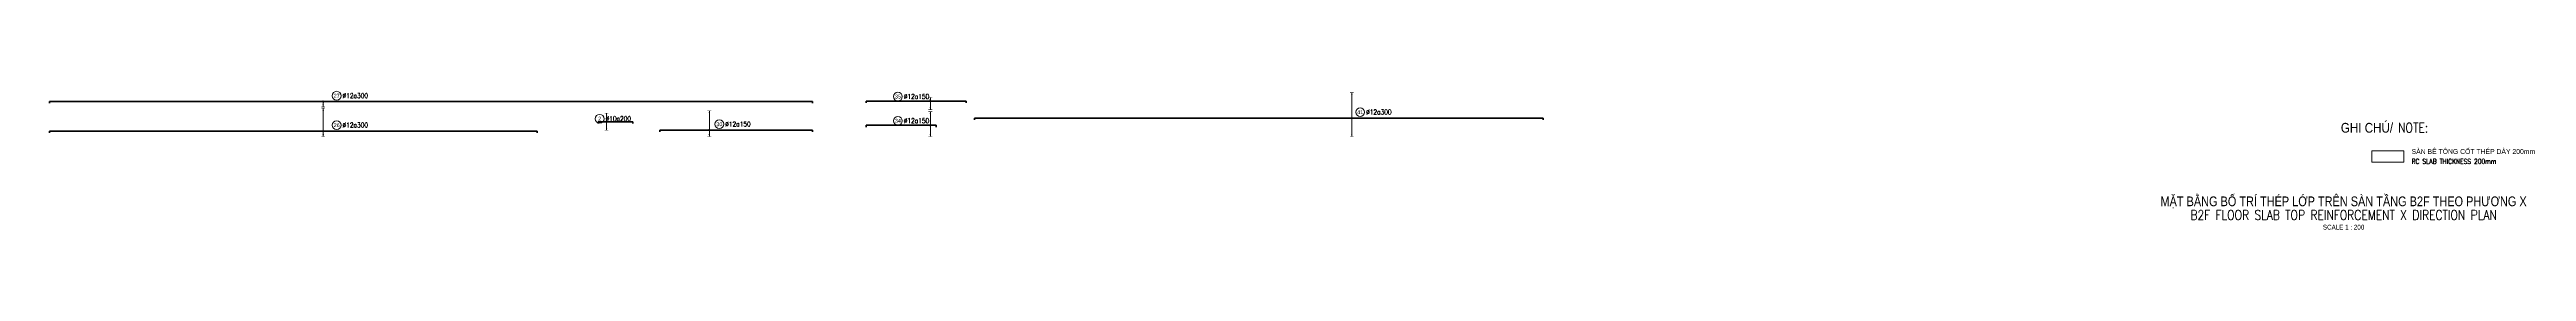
# Model space of a CAD drawing. Header units: millimetres. Extents: x -247377 to 927516, y -864259 to 155594.
# Drawn here: x 7099 to 260427, y -8557 to 5637 of the extents above; entities that cross this region are included whole.
import ezdxf
from ezdxf.enums import TextEntityAlignment as Align

# ---------------------------------------------------------------- set-up
doc = ezdxf.new("R2010")
doc.units = ezdxf.units.MM
doc.header["$MEASUREMENT"] = 0
for name, color, linetype, lineweight in [('NDC_S_ANNO', 7, 'Continuous', 20), ('NDC_S_CONTINUOUS', 3, 'Continuous', 20), ('NDC_S_DIM', 1, 'Continuous', 15), ('NDC_S_ENG TEXT', 2, 'Continuous', 20), ('NDC_S_ENG TITLE', 3, 'Continuous', 20), ('NDC_S_REBAR', 4, 'Continuous', 35), ('NDC_S_TEXT SYMBOL', 7, 'Continuous', 20), ('NDC_S_VN TEXT', 7, 'Continuous', 20), ('NDC_S_VN TITLE', 6, 'Continuous', 35)]:
    doc.layers.add(name, color=color, linetype=linetype, lineweight=lineweight)
doc.styles.add('ARIAL', font='arial.ttf', dxfattribs={"width": 0.8})
doc.styles.add('NDC_ANNO', font='', dxfattribs={"width": 0.8})
doc.styles.add('NDC_EN TXT', font='romans.shx', dxfattribs={"width": 0.8})
doc.styles.add('NDC_VIE TXT', font='arial.ttf', dxfattribs={"width": 0.8})
doc.styles.get('NDC_ANNO').set_extended_font_data('Dotum')

# ---------------------------------------------------------------- blocks, each defined once
blk = doc.blocks.new('*U33')
h = blk.add_hatch(color=6)
edge = h.paths.add_edge_path()
edge.add_arc((-39.9, 0), 0.3, 0, 360)
at = {"layer": 'NDC_S_DIM', "color": 8}
for q in [(-39.9, 11.7), (-39.9, -2.8)]:
    blk.add_line((-39.9, 0), q, dxfattribs=at)
for points in [[(-40.9, 11.7, 0.2, 0.2, 0), (-38.9, 11.7, 0, 0, 0)], [(-40.9, -2.8, 0.2, 0.2, 0), (-38.9, -2.8, 0, 0, 0)]]:
    blk.add_lwpolyline(points, format="xyseb", dxfattribs=at)
at = {"layer": 'NDC_S_DIM', "color": 6}
blk.add_circle((-39.9, 0), 0.3, dxfattribs=at)
at = {"layer": 'NDC_S_DIM'}
blk.add_circle((-33, 3), 2.25, dxfattribs=at)
at = {"layer": 'NDC_S_DIM', "color": 8}
for points in [[(-40.3, 10.5), (-39.9, 11.7), (-39.5, 10.5)], [(-40.3, -1.6), (-39.9, -2.8), (-39.5, -1.6)]]:
    blk.add_solid(points, dxfattribs=at)
at = {"layer": 'NDC_S_REBAR'}
for p, q in [((0, 0), (-179.8, 0)), ((-179.8, 0), (-179.8, -0.9)), ((0, 0), (69.6, 0)), ((69.6, 0), (69.6, -0.9)), ((-179.8, -0.9), (-179.8, -0.9)), ((69.6, -0.9), (69.6, -0.9))]:
    blk.add_line(p, q, dxfattribs=at)
at = {"layer": 'NDC_S_VN TEXT', "style": 'ARIAL', "width": 0.8}
blk.add_attdef('KHT', text='', height=2, dxfattribs=at).set_placement((-33, 3), align=Align.MIDDLE_CENTER)
at = {"layer": 'NDC_S_VN TEXT', "color": 3, "style": 'NDC_EN TXT', "width": 0.75}
blk.add_attdef('DKT', (-30, 1.8), '', height=2.5, dxfattribs=at)
blk = doc.blocks.new('*U34')
h = blk.add_hatch(color=6)
edge = h.paths.add_edge_path()
edge.add_arc((-3, 0), 0.3, 0, 360)
at = {"layer": 'NDC_S_DIM', "color": 8}
for q in [(-3, 9.9), (-3, -3.3)]:
    blk.add_line((-3, 0), q, dxfattribs=at)
for points in [[(-4, 9.9, 0.2, 0.2, 0), (-2, 9.9, 0, 0, 0)], [(-4, -3.3, 0.2, 0.2, 0), (-2, -3.3, 0, 0, 0)]]:
    blk.add_lwpolyline(points, format="xyseb", dxfattribs=at)
at = {"layer": 'NDC_S_DIM', "color": 6}
blk.add_circle((-3, 0), 0.3, dxfattribs=at)
at = {"layer": 'NDC_S_DIM'}
blk.add_circle((2.1, 3), 2.25, dxfattribs=at)
at = {"layer": 'NDC_S_DIM', "color": 8}
for points in [[(-3.4, 8.7), (-3, 9.9), (-2.6, 8.7)], [(-3.4, -2.1), (-3, -3.3), (-2.6, -2.1)]]:
    blk.add_solid(points, dxfattribs=at)
at = {"layer": 'NDC_S_REBAR'}
for p, q in [((0, 0), (-28.4, 0)), ((-28.4, 0), (-28.4, -0.9)), ((0, 0), (49.8, 0)), ((49.8, 0), (49.8, -0.9)), ((-28.4, -0.9), (-28.4, -0.9)), ((49.8, -0.9), (49.8, -0.9))]:
    blk.add_line(p, q, dxfattribs=at)
at = {"layer": 'NDC_S_VN TEXT', "style": 'ARIAL', "width": 0.8}
blk.add_attdef('KHT', text='', height=2, dxfattribs=at).set_placement((2.1, 3), align=Align.MIDDLE_CENTER)
at = {"layer": 'NDC_S_VN TEXT', "color": 3, "style": 'NDC_EN TXT', "width": 0.75}
blk.add_attdef('DKT', (5.1, 1.8), '', height=2.5, dxfattribs=at)
blk = doc.blocks.new('*U36')
h = blk.add_hatch(color=6)
edge = h.paths.add_edge_path()
edge.add_arc((0, 0), 0.3, 0, 360)
at = {"layer": 'NDC_S_DIM', "color": 8}
for q in [(0, 13), (0, -9.5)]:
    blk.add_line((0, 0), q, dxfattribs=at)
for points in [[(-1, 13, 0.2, 0.2, 0), (1, 13, 0, 0, 0)], [(-1, -9.5, 0.2, 0.2, 0), (1, -9.5, 0, 0, 0)]]:
    blk.add_lwpolyline(points, format="xyseb", dxfattribs=at)
at = {"layer": 'NDC_S_DIM', "color": 6}
blk.add_circle((0, 0), 0.3, dxfattribs=at)
at = {"layer": 'NDC_S_DIM'}
blk.add_circle((4.3, 3), 2.25, dxfattribs=at)
at = {"layer": 'NDC_S_DIM', "color": 8}
for points in [[(-0.4, 11.8), (0, 13), (0.4, 11.8)], [(-0.4, -8.3), (0, -9.5), (0.4, -8.3)]]:
    blk.add_solid(points, dxfattribs=at)
at = {"layer": 'NDC_S_REBAR'}
for p, q in [((0, 0), (-192.9, 0)), ((-192.9, 0), (-192.9, -0.9)), ((0, 0), (97.8, 0)), ((97.8, 0), (97.8, -0.9)), ((-192.9, -0.9), (-192.9, -0.9)), ((97.8, -0.9), (97.8, -0.9))]:
    blk.add_line(p, q, dxfattribs=at)
at = {"layer": 'NDC_S_VN TEXT', "style": 'ARIAL', "width": 0.8}
blk.add_attdef('KHT', text='', height=2, dxfattribs=at).set_placement((4.3, 3), align=Align.MIDDLE_CENTER)
at = {"layer": 'NDC_S_VN TEXT', "color": 3, "style": 'NDC_EN TXT', "width": 0.75}
blk.add_attdef('DKT', (7.3, 1.8), '', height=2.5, dxfattribs=at)
blk = doc.blocks.new('*U244')
h = blk.add_hatch(color=6)
edge = h.paths.add_edge_path()
edge.add_arc((-7.4, 0), 0.3, 0, 360)
at = {"layer": 'NDC_S_DIM', "color": 8}
for q in [(-7.4, 4.5), (-7.4, -4.3)]:
    blk.add_line((-7.4, 0), q, dxfattribs=at)
for points in [[(-8.4, 4.5, 0.2, 0.2, 0), (-6.4, 4.5, 0, 0, 0)], [(-8.4, -4.3, 0.2, 0.2, 0), (-6.4, -4.3, 0, 0, 0)]]:
    blk.add_lwpolyline(points, format="xyseb", dxfattribs=at)
at = {"layer": 'NDC_S_DIM'}
blk.add_circle((-10.9, 1.6), 2.25, dxfattribs=at)
at = {"layer": 'NDC_S_DIM', "color": 6}
blk.add_circle((-7.4, 0), 0.3, dxfattribs=at)
at = {"layer": 'NDC_S_DIM', "color": 8}
for points in [[(-7.8, 3.3), (-7.4, 4.5), (-7, 3.3)], [(-7.8, -3.1), (-7.4, -4.3), (-7, -3.1)]]:
    blk.add_solid(points, dxfattribs=at)
at = {"layer": 'NDC_S_REBAR'}
for p, q in [((0, 0), (-11.7, 0)), ((-11.7, 0), (-11.7, -0.9)), ((0, 0), (6, 0)), ((6, 0), (6, -0.9)), ((-11.7, -0.9), (-11.7, -0.9)), ((6, -0.9), (6, -0.9))]:
    blk.add_line(p, q, dxfattribs=at)
at = {"layer": 'NDC_S_VN TEXT', "style": 'ARIAL', "width": 0.8}
blk.add_attdef('KHT', text='', height=2, dxfattribs=at).set_placement((-10.9, 1.6), align=Align.MIDDLE_CENTER)
at = {"layer": 'NDC_S_VN TEXT', "color": 3, "style": 'NDC_EN TXT', "width": 0.75}
blk.add_attdef('DKT', (-7.9, 0.4), '', height=2.5, dxfattribs=at)
blk = doc.blocks.new('*U731')
h = blk.add_hatch(color=6)
edge = h.paths.add_edge_path()
edge.add_arc((4.5, 0), 0.3, 0, 360)
at = {"layer": 'NDC_S_DIM', "color": 8}
for q in [(4.5, 1.8), (4.5, -4.4)]:
    blk.add_line((4.5, 0), q, dxfattribs=at)
for points in [[(3.5, 1.8, 0.2, 0.2, 0), (5.5, 1.8, 0, 0, 0)], [(3.5, -4.4, 0.2, 0.2, 0), (5.5, -4.4, 0, 0, 0)]]:
    blk.add_lwpolyline(points, format="xyseb", dxfattribs=at)
at = {"layer": 'NDC_S_DIM'}
blk.add_circle((-12.1, 2.3), 2.25, dxfattribs=at)
at = {"layer": 'NDC_S_DIM', "color": 6}
blk.add_circle((4.5, 0), 0.3, dxfattribs=at)
at = {"layer": 'NDC_S_DIM', "color": 8}
for points in [[(4.1, 0.6), (4.5, 1.8), (4.9, 0.6)], [(4.1, -3.2), (4.5, -4.4), (4.9, -3.2)]]:
    blk.add_solid(points, dxfattribs=at)
at = {"layer": 'NDC_S_REBAR'}
for p, q in [((0, 0), (-28.4, 0)), ((-28.4, 0), (-28.4, -0.9)), ((0, 0), (22.8, 0)), ((22.8, 0), (22.8, -0.9)), ((-28.4, -0.9), (-28.4, -0.9)), ((22.8, -0.9), (22.8, -0.9))]:
    blk.add_line(p, q, dxfattribs=at)
at = {"layer": 'NDC_S_VN TEXT', "style": 'ARIAL', "width": 0.8}
blk.add_attdef('KHT', text='', height=2, dxfattribs=at).set_placement((-12.1, 2.3), align=Align.MIDDLE_CENTER)
at = {"layer": 'NDC_S_VN TEXT', "color": 3, "style": 'NDC_EN TXT', "width": 0.75}
blk.add_attdef('DKT', (-9.1, 1.1), '', height=2.5, dxfattribs=at)
blk = doc.blocks.new('*U732')
h = blk.add_hatch(color=6)
edge = h.paths.add_edge_path()
edge.add_arc((4.5, 0), 0.3, 0, 360)
at = {"layer": 'NDC_S_DIM', "color": 8}
for q in [(4.5, 7), (4.5, -5.8)]:
    blk.add_line((4.5, 0), q, dxfattribs=at)
for points in [[(3.5, 7, 0.2, 0.2, 0), (5.5, 7, 0, 0, 0)], [(3.5, -5.8, 0.2, 0.2, 0), (5.5, -5.8, 0, 0, 0)]]:
    blk.add_lwpolyline(points, format="xyseb", dxfattribs=at)
at = {"layer": 'NDC_S_DIM'}
blk.add_circle((-12.1, 2.3), 2.25, dxfattribs=at)
at = {"layer": 'NDC_S_DIM', "color": 6}
blk.add_circle((4.5, 0), 0.3, dxfattribs=at)
at = {"layer": 'NDC_S_DIM', "color": 8}
for points in [[(4.1, 5.8), (4.5, 7), (4.9, 5.8)], [(4.1, -4.6), (4.5, -5.8), (4.9, -4.6)]]:
    blk.add_solid(points, dxfattribs=at)
at = {"layer": 'NDC_S_REBAR'}
for p, q in [((0, 0), (-28.4, 0)), ((-28.4, 0), (-28.4, -0.9)), ((0, 0), (7.5, 0)), ((7.5, 0), (7.5, -0.9)), ((-28.4, -0.9), (-28.4, -0.9)), ((7.5, -0.9), (7.5, -0.9))]:
    blk.add_line(p, q, dxfattribs=at)
at = {"layer": 'NDC_S_VN TEXT', "style": 'ARIAL', "width": 0.8}
blk.add_attdef('KHT', text='', height=2, dxfattribs=at).set_placement((-12.1, 2.3), align=Align.MIDDLE_CENTER)
at = {"layer": 'NDC_S_VN TEXT', "color": 3, "style": 'NDC_EN TXT', "width": 0.75}
blk.add_attdef('DKT', (-9.1, 1.1), '', height=2.5, dxfattribs=at)
blk = doc.blocks.new('*U733')
h = blk.add_hatch(color=6)
edge = h.paths.add_edge_path()
edge.add_arc((-39.9, 0), 0.3, 0, 360)
at = {"layer": 'NDC_S_DIM', "color": 8}
for q in [(-39.9, 0.4), (-39.9, -2.8)]:
    blk.add_line((-39.9, 0), q, dxfattribs=at)
for points in [[(-40.9, 0.4, 0.2, 0.2, 0), (-38.9, 0.4, 0, 0, 0)], [(-40.9, -2.8, 0.2, 0.2, 0), (-38.9, -2.8, 0, 0, 0)]]:
    blk.add_lwpolyline(points, format="xyseb", dxfattribs=at)
at = {"layer": 'NDC_S_DIM', "color": 6}
blk.add_circle((-39.9, 0), 0.3, dxfattribs=at)
at = {"layer": 'NDC_S_DIM'}
blk.add_circle((-33, 3), 2.25, dxfattribs=at)
at = {"layer": 'NDC_S_DIM', "color": 8}
for points in [[(-40.3, -0.8), (-39.9, 0.4), (-39.5, -0.8)], [(-40.3, -1.6), (-39.9, -2.8), (-39.5, -1.6)]]:
    blk.add_solid(points, dxfattribs=at)
at = {"layer": 'NDC_S_REBAR'}
for p, q in [((0, 0), (-179.8, 0)), ((-179.8, 0), (-179.8, -0.9)), ((0, 0), (210.4, 0)), ((210.4, 0), (210.4, -0.9)), ((-179.8, -0.9), (-179.8, -0.9)), ((210.4, -0.9), (210.4, -0.9))]:
    blk.add_line(p, q, dxfattribs=at)
at = {"layer": 'NDC_S_VN TEXT', "style": 'ARIAL', "width": 0.8}
blk.add_attdef('KHT', text='', height=2, dxfattribs=at).set_placement((-33, 3), align=Align.MIDDLE_CENTER)
at = {"layer": 'NDC_S_VN TEXT', "color": 3, "style": 'NDC_EN TXT', "width": 0.75}
blk.add_attdef('DKT', (-30, 1.8), '', height=2.5, dxfattribs=at)
blk = doc.blocks.new('Drawing name_symbol')
at = {"layer": 'NDC_S_ENG TITLE', "style": 'NDC_EN TXT', "width": 0.8}
blk.add_attdef('SECTDET1', text='', height=5, dxfattribs=at).set_placement((0, 1), align=Align.CENTER)
at = {"layer": 'NDC_S_TEXT SYMBOL', "lineweight": 25, "style": 'NDC_ANNO', "width": 0.8}
blk.add_attdef('SSCALE', text='', height=2.5, dxfattribs=at).set_placement((0, -4), align=Align.CENTER)
at = {"layer": 'NDC_S_VN TITLE', "style": 'NDC_VIE TXT', "width": 0.8}
blk.add_attdef('SECTDET2', text='', height=5, dxfattribs=at).set_placement((0, 8), align=Align.CENTER)

msp = doc.modelspace()

# ---------------------------------------------------------------- linework, layer by layer
at = {"layer": 'NDC_S_CONTINUOUS'}
msp.add_lwpolyline([(244622, -475.1), (247899.8, -475.1), (247899.8, -1627.3), (244622, -1627.3)], close=True, dxfattribs=at)

# ---------------------------------------------------------------- block references
at = {"xscale": 200, "yscale": 200, "zscale": 200}
for name, p, values in [('*U733', (43067.7, 4586.5), {'KHT': '27', 'DKT': '%%c12a300'}), ('*U731', (96284.7, 4637.8), {'KHT': '35', 'DKT': '%%c12a150'}), ('*U36', (140287.6, 2898), {'KHT': '41', 'DKT': '%%c12a300'}), ('*U33', (43067.7, 1564.2), {'KHT': '26', 'DKT': '%%c12a300'}), ('*U244', (65546.1, 2505.2), {'KHT': '2', 'DKT': '%%c10a200'}), ('*U34', (75184.7, 1662.8), {'KHT': '30', 'DKT': '%%c12a150'}), ('*U732', (96284.7, 2152.8), {'KHT': '34', 'DKT': '%%c12a150'})]:
    msp.add_blockref(name, p, dxfattribs=at).add_auto_attribs(values)
at = {"layer": 'NDC_S_ANNO', "xscale": 200, "yscale": 200, "zscale": 200}
msp.add_blockref('Drawing name_symbol', (241723.7, -7749.9), dxfattribs=at).add_auto_attribs({'SECTDET1': 'B2F FLOOR SLAB TOP REINFORCEMENT X DIRECTION PLAN', 'SECTDET2': 'MẶT BẰNG BỐ TRÍ THÉP LỚP TRÊN SÀN TẦNG B2F THEO PHƯƠNG X', 'SSCALE': 'SCALE 1 : 200'})

# ---------------------------------------------------------------- texts
at = {"layer": 'NDC_S_ENG TEXT', "attachment_point": 1, "line_spacing_factor": 0.7, "style": 'NDC_EN TXT'}
for s, insert, char_height in [('NOTE:', (247314.4, 2396.1), 1000), ('RC SLAB THICKNESS 200mm', (248681, -1304.3), 500)]:
    msp.add_mtext_dynamic_manual_height_columns(s, width=14868.7, gutter_width=13.3, heights=[0], dxfattribs=dict(at, insert=insert, char_height=char_height))
at = {"layer": 'NDC_S_VN TEXT', "style": 'NDC_VIE TXT', "width": 0.85}
msp.add_text('GHI CHÚ/', height=1000, dxfattribs=at).set_placement((241443.2, 2396.1), align=Align.TOP_LEFT)
at = {"layer": 'NDC_S_VN TEXT', "insert": (248681, -286.3), "char_height": 500, "attachment_point": 1, "style": 'NDC_VIE TXT'}
msp.add_mtext_dynamic_manual_height_columns('SÀN BÊ TÔNG CỐT THÉP DÀY 200mm', width=11314.276, gutter_width=13.3, heights=[0], dxfattribs=at)

doc.saveas('drawing.dxf')
